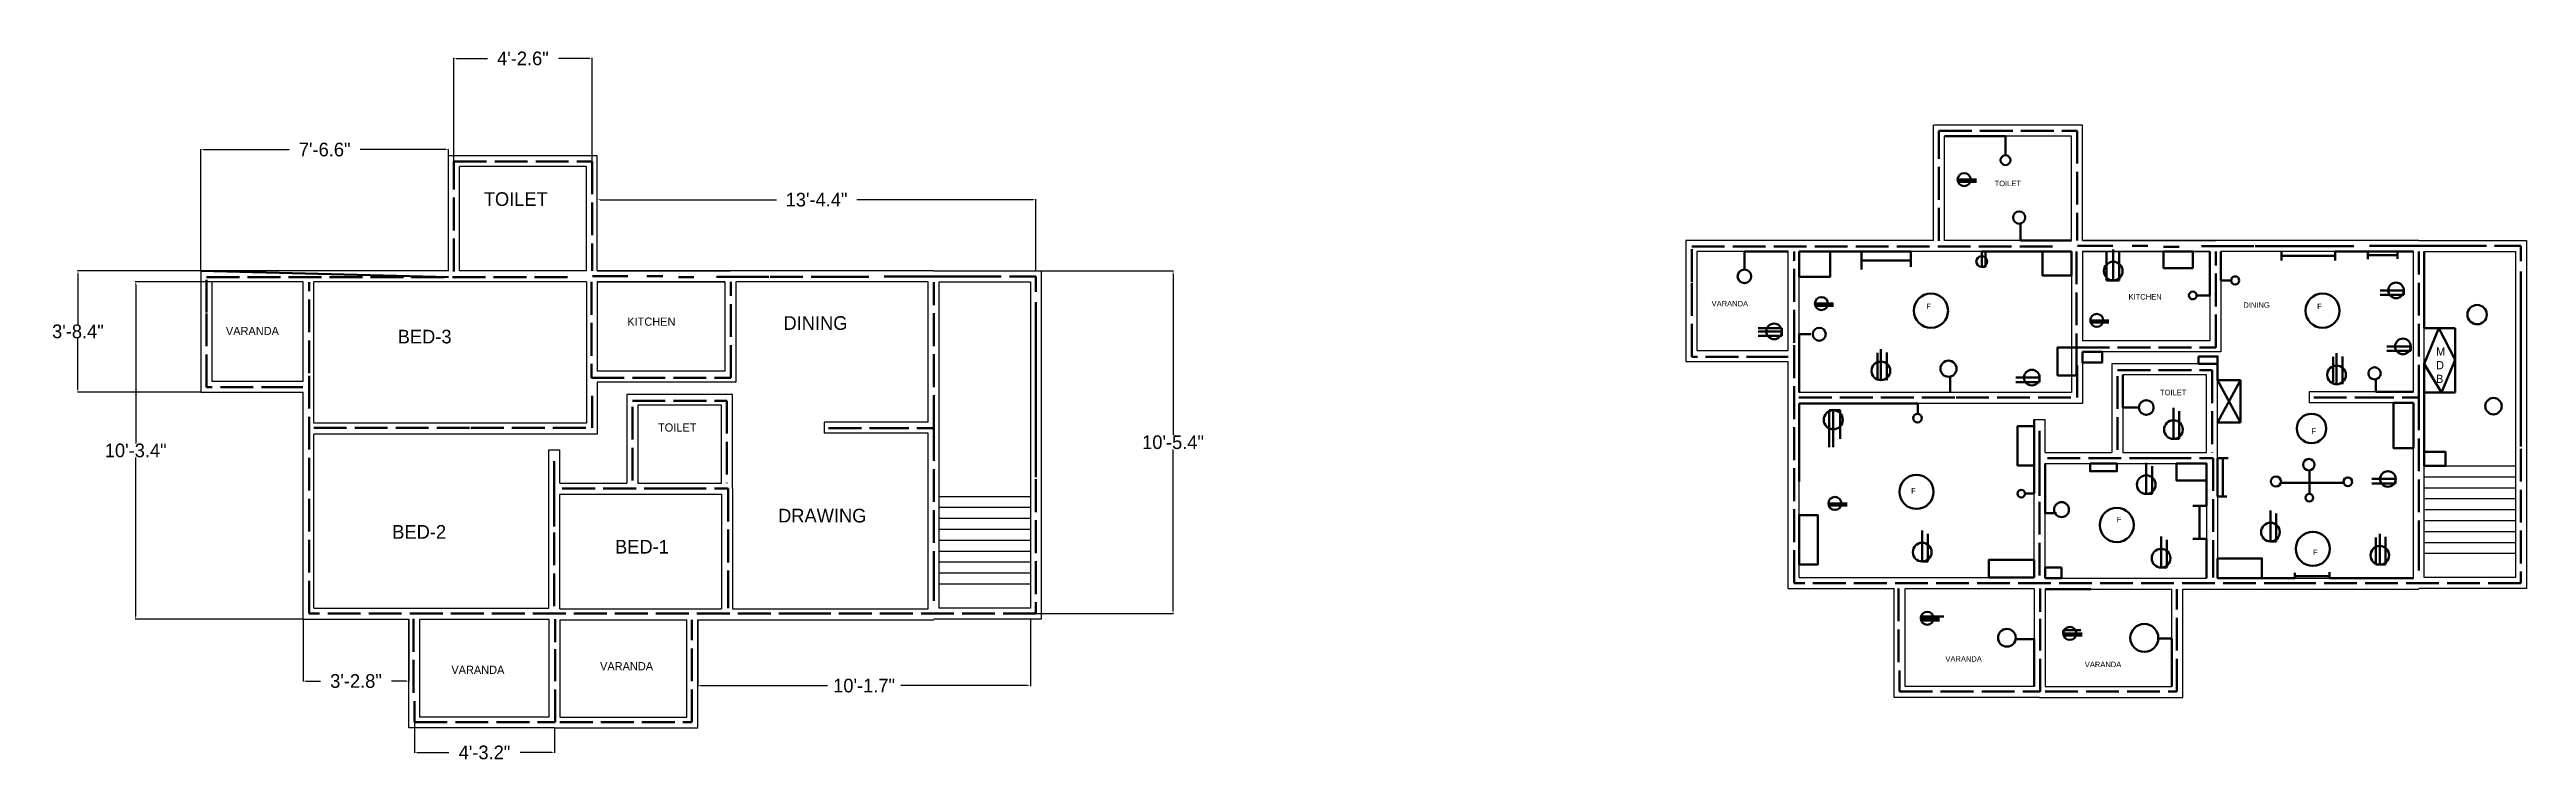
# Model space of a CAD drawing. Header units: inches. Extents: x -250 to 1391, y -69 to 191.
# Drawn here: x -250 to 656, y -69 to 191 of the extents above; entities that cross this region are included whole.
import ezdxf

# ---------------------------------------------------------------- set-up
doc = ezdxf.new("R2010")
doc.units = ezdxf.units.IN
doc.header["$MEASUREMENT"] = 0
doc.linetypes.add('ACAD_ISO02W100', pattern=[15, 12, -3])
doc.dimstyles.get("Standard").update_dxf_attribs({"dimtxt": 5, "dimasz": 1, "dimexe": 0.18, "dimexo": 0.0625, "dimgap": 0.09, "dimtad": 0, "dimtih": 1, "dimtoh": 1, "dimdec": 1, "dimzin": 0, "dimdsep": 46, "dimlunit": 3, "dimtxsty": 'Standard', "dimcen": 1, "dimadec": 0, "dimazin": 0, "dimtfac": 1, "dimtdec": 1, "dimtofl": 0, "dimtmove": 0, "dimatfit": 3, "dimfxl": 1, "dimtolj": 1, "dimtzin": 0, "dimarcsym": 0})

msp = doc.modelspace()

# ---------------------------------------------------------------- texts
at = {"attachment_point": 1}
for s, insert, char_height, width in [('TOILET', (-90.73, 138.84), 5, 28.9391), ('KITCHEN', (-38.25, 92.99), 3, 28.3223), ('DINING', (18.89, 93.49), 5, 46.2101), ('VARANDA', (-185.06, 89.58), 3, 33.337), ('BED-3', (-122.22, 88.52), 5, 45.2163), ('TOILET', (-27.01, 54.26), 3, 18.8273), ('DRAWING', (16.91, 23.02), 5, 44.7195), ('BED-2', (-124.21, 17.07), 5, 41.7382), ('BED-1', (-42.72, 11.64), 5, 39.7506), ('VARANDA', (-102.59, -34.4), 3, 33.337), ('VARANDA', (-48.2, -33.09), 3, 33.337)]:
    msp.add_mtext(s, dxfattribs=dict(at, insert=insert, char_height=char_height, width=width))
at = {"color": 7, "lineweight": 100, "attachment_point": 1}
for s, insert, char_height, width in [('TOILET', (461.87, 143.07), 2, 12), ('KITCHEN', (510.87, 101.57), 2, 18.5), ('VARANDA', (358.37, 99.07), 2, 22.8565), ('F', (436.87, 98.07), 2, 1.7209), ('DINING', (552.87, 98.57), 2, 19), ('F', (579.87, 98.07), 2, 5), ('M\\PD\\PB', (623.37, 82.07), 3, 2.5), ('TOILET', (522.37, 66.57), 2, 12), ('F', (431.37, 30.57), 2, 1.9602), ('VARANDA', (443.87, -30.93), 2, 22.8565), ('VARANDA', (494.87, -32.93), 2, 22.8565)]:
    msp.add_mtext(s, dxfattribs=dict(at, insert=insert, char_height=char_height, width=width))
at = {"color": 7, "lineweight": 100, "char_height": 2, "attachment_point": 1}
for insert in [(577.79, 52.41), (506.57, 20.07), (578.37, 8.07)]:
    msp.add_mtext('F', dxfattribs=dict(at, insert=insert))

# ---------------------------------------------------------------- blocks, each defined once
blk = doc.blocks.new('*D1')
at = {"color": 0, "lineweight": -2}
for p, q in [((-156.92, 106.03), (-218.23, 106.03)), ((-218.05, 105.03), (-218.05, 46.93)), ((-218.05, -16.35), (-218.05, 41.75)), ((-156.92, -17.35), (-218.23, -17.35))]:
    blk.add_line(p, q, dxfattribs=at)
at = {"color": 0, "lineweight": 100}
for points in [[(-218.22, 105.03), (-217.88, 105.03), (-218.05, 106.03)], [(-218.22, -16.35), (-217.88, -16.35), (-218.05, -17.35)]]:
    blk.add_solid(points, dxfattribs=at)
at = {"layer": 'Defpoints', "color": 0, "lineweight": 100}
for p in [(-156.85, 106.03), (-218.05, -17.35), (-156.85, -17.35)]:
    blk.add_point(p, dxfattribs=at)
at = {"color": 0, "lineweight": 100, "insert": (-218.05, 44.34), "char_height": 5, "attachment_point": 5}
blk.add_mtext('\\A1;10\'-3.4"', dxfattribs=at)
blk = doc.blocks.new('*D2')
at = {"color": 0, "lineweight": -2}
for p, q in [((-194.22, 110.1), (-194.22, 154.62)), ((-193.22, 154.44), (-161.94, 154.44)), ((-104.64, 154.44), (-135.92, 154.44)), ((-103.64, 110.1), (-103.64, 154.62))]:
    blk.add_line(p, q, dxfattribs=at)
at = {"color": 0, "lineweight": 100}
for points in [[(-193.22, 154.61), (-193.22, 154.28), (-194.22, 154.44)], [(-104.64, 154.61), (-104.64, 154.28), (-103.64, 154.44)]]:
    blk.add_solid(points, dxfattribs=at)
at = {"layer": 'Defpoints', "color": 0, "lineweight": 100}
for p in [(-103.64, 154.44), (-194.22, 110.03), (-103.64, 110.03)]:
    blk.add_point(p, dxfattribs=at)
at = {"color": 0, "lineweight": 100, "insert": (-148.93, 154.44), "char_height": 5, "attachment_point": 5}
blk.add_mtext('\\A1;7\'-6.6"', dxfattribs=at)
blk = doc.blocks.new('*D3')
at = {"color": 0, "lineweight": -2}
for p, q in [((113.27, 110.03), (161.56, 110.03)), ((161.38, 109.03), (161.38, 49.94)), ((161.38, -14.33), (161.38, 44.76)), ((111.25, -15.33), (161.56, -15.33))]:
    blk.add_line(p, q, dxfattribs=at)
at = {"color": 0, "lineweight": 100}
for points in [[(161.21, 109.03), (161.54, 109.03), (161.38, 110.03)], [(161.21, -14.33), (161.54, -14.33), (161.38, -15.33)]]:
    blk.add_solid(points, dxfattribs=at)
at = {"layer": 'Defpoints', "color": 0, "lineweight": 100}
for p in [(113.2, 110.03), (111.19, -15.33), (161.38, -15.33)]:
    blk.add_point(p, dxfattribs=at)
at = {"color": 0, "lineweight": 100, "insert": (161.38, 47.35), "char_height": 5, "attachment_point": 5}
blk.add_mtext('\\A1;10\'-5.4"', dxfattribs=at)
blk = doc.blocks.new('*D4')
at = {"color": 0, "lineweight": -2}
for p, q in [((-12.46, -17.62), (-12.46, -41.88)), ((109.2, -17.41), (109.2, -41.88)), ((-11.46, -41.7), (34.95, -41.7)), ((108.2, -41.7), (61.79, -41.7))]:
    blk.add_line(p, q, dxfattribs=at)
at = {"color": 0, "lineweight": 100}
for points in [[(-11.46, -41.53), (-11.46, -41.86), (-12.46, -41.7)], [(108.2, -41.53), (108.2, -41.86), (109.2, -41.7)]]:
    blk.add_solid(points, dxfattribs=at)
at = {"layer": 'Defpoints', "color": 0, "lineweight": 100}
for p in [(-12.46, -17.56), (109.2, -17.35), (-12.46, -41.7)]:
    blk.add_point(p, dxfattribs=at)
at = {"color": 0, "lineweight": 100, "insert": (48.37, -41.7), "char_height": 5, "attachment_point": 5}
blk.add_mtext('\\A1;10\'-1.7"', dxfattribs=at)
blk = doc.blocks.new('*D5')
at = {"color": 0, "lineweight": -2}
for p, q in [((-101.71, 150.21), (-101.71, 187.96)), ((-100.71, 187.78), (-89.43, 187.78)), ((-52.13, 187.78), (-63.41, 187.78)), ((-51.13, 150.21), (-51.13, 187.96))]:
    blk.add_line(p, q, dxfattribs=at)
at = {"color": 0, "lineweight": 100}
for points in [[(-100.71, 187.95), (-100.71, 187.61), (-101.71, 187.78)], [(-52.13, 187.95), (-52.13, 187.61), (-51.13, 187.78)]]:
    blk.add_solid(points, dxfattribs=at)
at = {"layer": 'Defpoints', "color": 0, "lineweight": 100}
for p in [(-51.13, 187.78), (-101.71, 150.14), (-51.13, 150.14)]:
    blk.add_point(p, dxfattribs=at)
at = {"color": 0, "lineweight": 100, "insert": (-76.42, 187.78), "char_height": 5, "attachment_point": 5}
blk.add_mtext('\\A1;4\'-2.6"', dxfattribs=at)
blk = doc.blocks.new('*D6')
at = {"color": 0, "lineweight": -2}
for p, q in [((-194.28, 110.1), (-239.37, 110.1)), ((-239.19, 109.1), (-239.19, 90.49)), ((-239.19, 66.71), (-239.19, 85.31)), ((-194.28, 65.71), (-239.37, 65.71))]:
    blk.add_line(p, q, dxfattribs=at)
at = {"color": 0, "lineweight": 100}
for points in [[(-239.36, 109.1), (-239.03, 109.1), (-239.19, 110.1)], [(-239.36, 66.71), (-239.03, 66.71), (-239.19, 65.71)]]:
    blk.add_solid(points, dxfattribs=at)
at = {"layer": 'Defpoints', "color": 0, "lineweight": 100}
for p in [(-194.22, 110.1), (-239.19, 65.71), (-194.22, 65.71)]:
    blk.add_point(p, dxfattribs=at)
at = {"color": 0, "lineweight": 100, "insert": (-239.19, 87.9), "char_height": 5, "attachment_point": 5}
blk.add_mtext('\\A1;3\'-8.4"', dxfattribs=at)
blk = doc.blocks.new('*D7')
at = {"color": 0, "lineweight": -2}
for p, q in [((-156.85, -17.41), (-156.85, -40.21)), ((-118.09, -17.41), (-118.09, -40.21)), ((-155.85, -40.03), (-150.48, -40.03)), ((-119.09, -40.03), (-124.47, -40.03))]:
    blk.add_line(p, q, dxfattribs=at)
at = {"color": 0, "lineweight": 100}
for points in [[(-155.85, -39.86), (-155.85, -40.2), (-156.85, -40.03)], [(-119.09, -39.86), (-119.09, -40.2), (-118.09, -40.03)]]:
    blk.add_solid(points, dxfattribs=at)
at = {"layer": 'Defpoints', "color": 0, "lineweight": 100}
for p in [(-156.85, -17.35), (-118.09, -17.35), (-118.09, -40.03)]:
    blk.add_point(p, dxfattribs=at)
at = {"color": 0, "lineweight": 100, "insert": (-137.47, -40.03), "char_height": 5, "attachment_point": 5}
blk.add_mtext('\\A1;3\'-2.8"', dxfattribs=at)
blk = doc.blocks.new('*D8')
at = {"color": 0, "lineweight": -2}
for p, q in [((-116.07, -55.13), (-116.07, -66.34)), ((-64.88, -57.24), (-64.88, -66.34)), ((-115.07, -66.16), (-103.48, -66.16)), ((-65.88, -66.16), (-77.47, -66.16))]:
    blk.add_line(p, q, dxfattribs=at)
at = {"color": 0, "lineweight": 100}
for points in [[(-115.07, -66), (-115.07, -66.33), (-116.07, -66.16)], [(-65.88, -66), (-65.88, -66.33), (-64.88, -66.16)]]:
    blk.add_solid(points, dxfattribs=at)
at = {"layer": 'Defpoints', "color": 0, "lineweight": 100}
for p in [(-116.07, -55.07), (-64.88, -57.18), (-64.88, -66.16)]:
    blk.add_point(p, dxfattribs=at)
at = {"color": 0, "lineweight": 100, "insert": (-90.47, -66.16), "char_height": 5, "attachment_point": 5}
blk.add_mtext('\\A1;4\'-3.2"', dxfattribs=at)
blk = doc.blocks.new('*D9')
at = {"color": 0, "lineweight": -2}
for p, q in [((-49.2, 110.1), (-49.2, 136.27)), ((-48.2, 136.09), (16.32, 136.09)), ((110.19, 136.09), (45.67, 136.09)), ((111.19, 110.1), (111.19, 136.27))]:
    blk.add_line(p, q, dxfattribs=at)
at = {"color": 0, "lineweight": 100}
for points in [[(-48.2, 136.25), (-48.2, 135.92), (-49.2, 136.09)], [(110.19, 136.25), (110.19, 135.92), (111.19, 136.09)]]:
    blk.add_solid(points, dxfattribs=at)
at = {"layer": 'Defpoints', "color": 0, "lineweight": 100}
for p in [(111.19, 136.09), (-49.2, 110.03), (111.19, 110.03)]:
    blk.add_point(p, dxfattribs=at)
at = {"color": 0, "lineweight": 100, "insert": (30.99, 136.09), "char_height": 5, "attachment_point": 5}
blk.add_mtext('\\A1;13\'-4.4"', dxfattribs=at)

# ---------------------------------------------------------------- dimensions: what is measured, and where the dimension line sits
at = {"color": 7, "lineweight": 100}
for base, p1, p2, picture, middle in [((-51.13, 187.78), (-101.71, 150.14), (-51.13, 150.14), '*D5', (-76.42, 187.78)), ((-103.64, 154.44), (-194.22, 110.03), (-103.64, 110.03), '*D2', (-148.93, 154.44)), ((111.19, 136.09), (-49.2, 110.03), (111.19, 110.03), '*D9', (30.99, 136.09)), ((-118.09, -40.03), (-156.85, -17.35), (-118.09, -17.35), '*D7', (-137.47, -40.03)), ((-12.46, -41.7), (109.2, -17.35), (-12.46, -17.56), '*D4', (48.37, -41.7)), ((-64.88, -66.16), (-116.07, -55.07), (-64.88, -57.18), '*D8', (-90.47, -66.16))]:
    dim = msp.add_linear_dim(base=base, p1=p1, p2=p2, dimstyle='Standard', dxfattribs=at)
    dim.commit()
    dim.dimension.update_dxf_attribs({"geometry": picture, "text_midpoint": middle})
for base, p1, p2, picture, middle in [((-239.19, 65.71), (-194.22, 110.1), (-194.22, 65.71), '*D6', (-239.19, 87.9)), ((161.38, -15.33), (113.2, 110.03), (111.19, -15.33), '*D3', (161.38, 47.35)), ((-218.05, -17.35), (-156.85, 106.03), (-156.85, -17.35), '*D1', (-218.05, 44.34))]:
    dim = msp.add_linear_dim(base=base, p1=p1, p2=p2, angle=90, dimstyle='Standard', dxfattribs=at)
    dim.commit()
    dim.dimension.update_dxf_attribs({"geometry": picture, "text_midpoint": middle})

# ---------------------------------------------------------------- linework, layer by layer
for p, q in [((439.57, 121.21), (439.57, 163.4)), ((494.01, 163.4), (439.57, 163.4)), ((494.01, 121.21), (494.01, 163.4)), ((443.57, 121.21), (443.57, 159.4)), ((490.01, 159.4), (443.57, 159.4)), ((490.01, 159.4), (443.57, 159.4)), ((490.01, 121.21), (490.01, 159.4)), ((-103.64, 110.03), (-103.64, 152.22)), ((-49.2, 152.22), (-103.64, 152.22)), ((-99.64, 110.03), (-99.64, 148.22)), ((-53.2, 148.22), (-99.64, 148.22)), ((-53.2, 148.22), (-99.64, 148.22)), ((-53.2, 110.03), (-53.2, 148.22)), ((-49.2, 110.03), (-49.2, 152.22)), ((388.36, 121.21), (349, 121.21)), ((349, 121.21), (349, 76.89)), ((439.57, 121.21), (388.36, 121.21)), ((490.01, 121.21), (443.57, 121.21)), ((617.06, 121.21), (494.01, 121.21)), ((494.01, 121.21), (542.63, 121.21)), ((617.06, 121.21), (656.42, 121.21)), ((656.42, 121.21), (656.42, -6.17)), ((-154.85, 110.03), (-194.22, 110.03)), ((-194.22, 110.03), (-194.22, 65.71)), ((-103.64, 110.03), (-154.85, 110.03)), ((-53.2, 110.03), (-99.64, 110.03)), ((-49.2, 110.03), (-0.58, 110.03)), ((73.85, 110.03), (-49.2, 110.03)), ((73.85, 110.03), (113.2, 110.03)), ((113.2, 110.03), (113.2, -17.35)), ((386.36, 117.21), (353, 117.21)), ((353, 117.21), (353, 80.89)), ((386.36, 80.89), (386.36, 117.21)), ((490.01, 117.21), (390.36, 117.21)), ((490.01, 117.21), (390.36, 117.21)), ((490.01, 117.21), (390.36, 117.21)), ((490.01, 117.21), (390.36, 117.21)), ((490.01, 117.21), (390.36, 117.21)), ((490.01, 117.21), (390.36, 117.21)), ((490.01, 117.21), (390.36, 117.21)), ((390.36, 65.54), (390.36, 117.21)), ((490.01, 117.21), (490.01, 65.54)), ((540.63, 117.21), (494.01, 117.21)), ((494.01, 117.21), (494.01, 84.5)), ((494.01, 117.21), (540.63, 117.21)), ((540.63, 117.21), (540.63, 84.5)), ((615.06, 117.21), (544.63, 117.21)), ((544.63, 117.21), (544.63, 80.5)), ((615.06, 65.84), (615.06, 117.21)), ((619.06, 38.73), (619.06, 117.21)), ((619.06, 117.21), (652.42, 117.21)), ((652.42, 117.21), (652.42, -2.17)), ((-156.85, 106.03), (-190.22, 106.03)), ((-190.22, 106.03), (-190.22, 69.71)), ((-156.85, 69.71), (-156.85, 106.03)), ((-53.2, 106.03), (-152.85, 106.03)), ((-53.2, 106.03), (-152.85, 106.03)), ((-53.2, 106.03), (-152.85, 106.03)), ((-53.2, 106.03), (-152.85, 106.03)), ((-53.2, 106.03), (-152.85, 106.03)), ((-53.2, 106.03), (-152.85, 106.03)), ((-53.2, 106.03), (-152.85, 106.03)), ((-53.2, 106.03), (-152.85, 106.03)), ((-152.85, 54.36), (-152.85, 106.03)), ((-53.2, 106.03), (-53.2, 54.36)), ((-49.2, 106.03), (-49.2, 73.32)), ((-49.2, 106.03), (-2.58, 106.03)), ((-2.58, 106.03), (-49.2, 106.03)), ((-2.58, 106.03), (-2.58, 73.32)), ((1.42, 106.03), (1.42, 69.32)), ((71.85, 106.03), (1.42, 106.03)), ((71.85, 54.66), (71.85, 106.03)), ((75.85, 27.55), (75.85, 106.03)), ((75.85, 106.03), (109.2, 106.03)), ((109.2, 106.03), (109.2, -13.35)), ((540.63, 84.5), (494.01, 84.5)), ((-2.58, 73.32), (-49.2, 73.32)), ((349, 76.89), (386.36, 76.89)), ((353, 80.89), (386.36, 80.89)), ((386.36, -6.17), (386.36, 76.89)), ((494.01, 80.5), (494.01, 61.54)), ((544.63, 80.5), (494.01, 80.5)), ((543.43, 76.07), (504.78, 76.07)), ((504.78, 76.07), (504.78, 43.57)), ((543.43, 41.57), (543.43, 76.07)), ((-194.22, 65.71), (-156.85, 65.71)), ((-190.22, 69.71), (-156.85, 69.71)), ((-156.85, -17.35), (-156.85, 65.71)), ((1.42, 69.32), (-49.2, 69.32)), ((-49.2, 69.32), (-49.2, 50.36)), ((-38.44, 64.89), (-38.44, 32.39)), ((0.21, 64.89), (-38.44, 64.89)), ((0.21, 30.39), (0.21, 64.89)), ((490.01, 65.54), (390.36, 65.54)), ((539.43, 72.07), (508.78, 72.07)), ((539.43, 72.07), (508.78, 72.07)), ((508.78, 72.07), (508.78, 43.57)), ((539.43, 43.57), (539.43, 72.07)), ((615.06, 65.84), (576.98, 65.84)), ((576.98, 65.84), (576.98, 61.84)), ((-53.2, 54.36), (-152.85, 54.36)), ((-34.44, 60.89), (-34.44, 32.39)), ((-3.79, 60.89), (-34.44, 60.89)), ((-3.79, 60.89), (-34.44, 60.89)), ((-3.79, 32.39), (-3.79, 60.89)), ((71.85, 54.66), (33.77, 54.66)), ((33.77, 54.66), (33.77, 50.66)), ((390.36, -2.17), (390.36, 61.54)), ((494.01, 61.54), (390.36, 61.54)), ((476.33, -2.17), (476.33, 55.72)), ((476.33, -2.17), (476.33, 55.72)), ((476.33, -2.17), (476.33, 55.72)), ((476.33, 55.72), (480.33, 55.72)), ((480.33, 43.57), (480.33, 55.72)), ((615.06, 61.84), (576.98, 61.84)), ((615.06, 61.84), (576.98, 61.84)), ((615.06, 61.84), (576.98, 61.84)), ((615.06, 61.84), (576.98, 61.84)), ((615.06, 38.73), (615.06, 61.84)), ((-152.85, -13.35), (-152.85, 50.36)), ((-49.2, 50.36), (-152.85, 50.36)), ((71.85, 50.66), (33.77, 50.66)), ((71.85, 50.66), (33.77, 50.66)), ((71.85, 50.66), (33.77, 50.66)), ((71.85, 50.66), (33.77, 50.66)), ((71.85, 27.55), (71.85, 50.66)), ((-66.88, -13.35), (-66.88, 44.54)), ((-66.88, -13.35), (-66.88, 44.54)), ((-66.88, -13.35), (-66.88, 44.54)), ((-66.88, 44.54), (-62.88, 44.54)), ((-62.88, 32.39), (-62.88, 44.54)), ((480.33, 43.57), (504.78, 43.57)), ((480.33, -2.38), (480.33, 39.57)), ((480.33, 39.57), (539.43, 39.57)), ((508.78, 43.57), (539.43, 43.57)), ((539.43, 39.57), (539.43, -2.38)), ((543.43, 41.57), (543.43, -2.38)), ((615.06, -2.38), (615.06, 38.73)), ((619.06, -2.17), (619.06, 38.73)), ((619.06, 38.73), (652.42, 38.73)), ((-62.88, 32.39), (-38.44, 32.39)), ((-62.88, -13.56), (-62.88, 28.39)), ((-62.88, 28.39), (-3.79, 28.39)), ((-34.44, 32.39), (-3.79, 32.39)), ((-3.79, 28.39), (-3.79, -13.56)), ((0.21, 30.39), (0.21, -13.56)), ((71.85, -13.56), (71.85, 27.55)), ((75.85, 27.55), (109.2, 27.55)), ((75.85, -13.35), (75.85, 27.55)), ((619.06, 34.73), (652.42, 34.73)), ((619.06, 30.73), (652.42, 30.73)), ((75.85, 23.55), (109.2, 23.55)), ((75.85, 19.55), (109.2, 19.55)), ((619.06, 26.73), (652.42, 26.73)), ((619.06, 22.73), (652.42, 22.73)), ((619.06, 18.73), (652.42, 18.73)), ((619.06, 18.73), (652.42, 18.73)), ((619.06, 18.73), (652.42, 18.73)), ((75.85, 15.55), (109.2, 15.55)), ((75.85, 11.55), (109.2, 11.55)), ((619.06, 14.73), (652.42, 14.73)), ((619.06, 10.73), (652.42, 10.73)), ((75.85, 7.55), (109.2, 7.55)), ((75.85, 7.55), (109.2, 7.55)), ((75.85, 7.55), (109.2, 7.55)), ((75.85, 3.55), (109.2, 3.55)), ((619.06, 6.73), (652.42, 6.73)), ((75.85, -0.45), (109.2, -0.45)), ((75.85, -4.45), (109.2, -4.45)), ((386.36, -6.17), (425.12, -6.17)), ((390.36, -2.17), (476.33, -2.17)), ((425.12, -46), (425.12, -6.17)), ((429.12, -6.17), (476.33, -6.17)), ((429.12, -42), (429.12, -6.17)), ((476.33, -6.17), (476.33, -42)), ((480.33, -2.38), (524.14, -2.38)), ((480.33, -6.38), (524.14, -6.38)), ((480.33, -6.38), (480.33, -42)), ((524.14, -2.38), (539.43, -2.38)), ((524.14, -6.38), (526.75, -6.38)), ((526.75, -42), (526.75, -6.38)), ((526.75, -42), (526.75, -6.38)), ((526.75, -42), (526.75, -6.38)), ((530.75, -6.38), (617.06, -6.38)), ((530.75, -46), (530.75, -6.38)), ((543.43, -2.38), (615.06, -2.38)), ((656.42, -6.17), (617.06, -6.17)), ((652.42, -2.17), (619.06, -2.17)), ((-156.85, -17.35), (-118.09, -17.35)), ((-152.85, -13.35), (-66.88, -13.35)), ((-118.09, -57.18), (-118.09, -17.35)), ((-114.09, -53.18), (-114.09, -17.35)), ((-114.09, -17.35), (-66.88, -17.35)), ((-66.88, -17.35), (-66.88, -53.18)), ((-62.88, -13.56), (-19.08, -13.56)), ((-62.88, -17.56), (-19.08, -17.56)), ((-62.88, -17.56), (-62.88, -53.18)), ((-19.08, -13.56), (-3.79, -13.56)), ((-19.08, -17.56), (-16.46, -17.56)), ((-16.46, -53.18), (-16.46, -17.56)), ((-16.46, -53.18), (-16.46, -17.56)), ((-16.46, -53.18), (-16.46, -17.56)), ((-12.46, -57.18), (-12.46, -17.56)), ((-12.46, -17.56), (73.85, -17.56)), ((0.21, -13.56), (71.85, -13.56)), ((113.2, -17.35), (73.85, -17.35)), ((109.2, -13.35), (75.85, -13.35)), ((476.33, -42), (429.12, -42)), ((480.33, -42), (526.75, -42)), ((-66.88, -53.18), (-114.09, -53.18)), ((-62.88, -53.18), (-16.46, -53.18)), ((478.33, -46), (425.12, -46)), ((478.33, -46), (530.75, -46)), ((-64.88, -57.18), (-118.09, -57.18)), ((-64.88, -57.18), (-12.46, -57.18))]:
    msp.add_line(p, q)
at = {"color": 4, "linetype": 'ACAD_ISO02W100', "lineweight": 100}
for p, q in [((441.5, 121.08), (441.5, 161.32)), ((441.5, 161.32), (492.08, 161.32)), ((492.08, 161.32), (492.08, 121.21)), ((-101.71, 109.9), (-101.71, 150.14)), ((-101.71, 150.14), (-51.13, 150.14)), ((-51.13, 150.14), (-51.13, 110.03)), ((351.09, 106.03), (351.09, 118.99)), ((351.09, 118.99), (483.95, 118.99)), ((492.2, 119.26), (497.41, 119.26)), ((497.41, 119.26), (505.16, 119.26)), ((512.18, 119.26), (517.91, 119.26)), ((523.68, 118.89), (529.37, 118.89)), ((537.59, 119.09), (544.7, 119.09)), ((544.7, 119.09), (557.18, 119.09)), ((557.18, 119.09), (574.34, 119.09)), ((574.34, 119.09), (584.59, 119.09)), ((584.59, 119.09), (593.32, 119.09)), ((598.98, 119.23), (610.09, 119.23)), ((610.09, 119.23), (618.26, 119.23)), ((618.26, 119.23), (629.76, 119.23)), ((629.76, 119.23), (645.08, 119.23)), ((645.08, 119.23), (654.4, 119.23)), ((654.4, 119.23), (654.4, 113.62)), ((388.57, 83.77), (388.57, 117.16)), ((491.87, 117.19), (491.87, 82.07)), ((542.79, 82.07), (542.79, 117.19)), ((617.06, 63.73), (617.06, 117.12)), ((654.4, 109.79), (654.4, 101.37)), ((-192.13, 94.85), (-192.13, 107.81)), ((-192.13, 107.81), (-59.26, 107.81)), ((-154.65, 72.59), (-154.65, 105.98)), ((-51.35, 106.01), (-51.35, 70.9)), ((-51.02, 108.08), (-45.8, 108.08)), ((-45.8, 108.08), (-38.06, 108.08)), ((-31.04, 108.08), (-25.3, 108.08)), ((-19.53, 107.71), (-13.85, 107.71)), ((-5.63, 107.91), (1.48, 107.91)), ((-0.42, 70.9), (-0.42, 106.01)), ((1.48, 107.91), (13.97, 107.91)), ((13.97, 107.91), (31.12, 107.91)), ((31.12, 107.91), (41.37, 107.91)), ((41.37, 107.91), (50.1, 107.91)), ((55.76, 108.05), (66.87, 108.05)), ((66.87, 108.05), (75.05, 108.05)), ((73.84, 52.55), (73.84, 105.94)), ((75.05, 108.05), (86.54, 108.05)), ((86.54, 108.05), (101.87, 108.05)), ((101.87, 108.05), (111.19, 108.05)), ((111.19, 108.05), (111.19, 102.44)), ((351.09, 78.65), (351.09, 106.03)), ((654.4, 101.37), (654.4, 90.02)), ((-192.13, 67.47), (-192.13, 94.85)), ((111.19, 98.61), (111.19, 90.19)), ((111.19, 90.19), (111.19, 78.84)), ((388.57, -4.15), (388.57, 83.77)), ((491.87, 82.07), (542.79, 82.07)), ((654.4, 90.02), (654.4, 78.28)), ((-154.65, -15.33), (-154.65, 72.59)), ((111.19, 78.84), (111.19, 67.1)), ((383.18, 78.65), (351.09, 78.65)), ((386.32, 78.65), (383.18, 78.65)), ((492.1, 63.78), (492.1, 75.47)), ((506.88, 44.55), (506.88, 73.69)), ((506.88, 73.69), (541.41, 73.69)), ((541.41, 73.69), (541.41, 43.59)), ((654.4, 78.28), (654.4, 68.82)), ((-160.03, 67.47), (-192.13, 67.47)), ((-156.9, 67.47), (-160.03, 67.47)), ((-51.35, 70.9), (-0.42, 70.9)), ((-51.12, 52.6), (-51.12, 64.29)), ((111.19, 67.1), (111.19, 57.64)), ((390.31, 63.78), (447.79, 63.78)), ((447.79, 63.78), (492.1, 63.78)), ((578.61, 63.73), (595.94, 63.73)), ((595.94, 63.73), (617.06, 63.73)), ((617.06, 63.73), (617.06, 12.48)), ((654.4, 68.82), (654.4, 57.82)), ((-36.33, 33.37), (-36.33, 62.51)), ((-36.33, 62.51), (-1.81, 62.51)), ((-1.81, 62.51), (-1.81, 32.41)), ((111.19, 57.64), (111.19, 46.64)), ((654.4, 57.82), (654.4, 45.01)), ((-152.91, 52.6), (-95.43, 52.6)), ((-95.43, 52.6), (-51.12, 52.6)), ((35.4, 52.55), (52.72, 52.55)), ((52.72, 52.55), (73.84, 52.55)), ((73.84, 52.55), (73.84, 1.31)), ((111.19, 46.64), (111.19, 33.83)), ((478.28, 39.57), (478.28, 53.21)), ((-64.94, 28.39), (-64.94, 42.03)), ((478.28, 27.75), (478.28, 39.57)), ((481.18, 41.58), (521.83, 41.58)), ((521.83, 41.58), (541.81, 41.58)), ((541.81, 41.58), (541.81, 4.69)), ((654.4, 45.01), (654.4, -4.15)), ((-64.94, 16.57), (-64.94, 28.39)), ((-62.04, 30.4), (-21.38, 30.4)), ((-21.38, 30.4), (-1.4, 30.4)), ((-1.4, 30.4), (-1.4, -6.49)), ((111.19, 33.83), (111.19, -15.33)), ((478.28, -1.43), (478.28, 27.75)), ((-64.94, -12.61), (-64.94, 16.57)), ((617.06, 12.48), (617.06, -2.21)), ((73.84, 1.31), (73.84, -13.39)), ((541.81, 4.69), (541.81, -2.14)), ((-1.4, -6.49), (-1.4, -13.32)), ((572.45, -4.15), (388.57, -4.15)), ((426.78, -6.11), (426.78, -33.54)), ((478.59, -14.66), (478.59, -6.17)), ((528.58, -43.89), (528.58, -6.38)), ((654.4, -4.15), (572.45, -4.15)), ((29.23, -15.33), (-154.65, -15.33)), ((-116.44, -17.29), (-116.44, -44.72)), ((-64.63, -25.84), (-64.63, -17.35)), ((-14.63, -55.07), (-14.63, -17.56)), ((111.19, -15.33), (29.23, -15.33)), ((478.59, -43.89), (478.59, -17.23)), ((-64.63, -55.07), (-64.63, -28.4)), ((427.15, -36.16), (427.15, -43.89)), ((427.15, -43.89), (478.59, -43.89)), ((480.33, -43.89), (528.58, -43.89)), ((-116.07, -47.34), (-116.07, -55.07)), ((-116.07, -55.07), (-64.63, -55.07)), ((-62.88, -55.07), (-14.63, -55.07))]:
    msp.add_line(p, q, dxfattribs=at)
at = {"color": 7, "lineweight": 100}
for p, q in [((443.57, 159.4), (465.87, 159.4)), ((465.87, 159.4), (465.87, 152.07)), ((450.75, 143.45), (448.37, 143.45)), ((448.37, 143.45), (455.2, 143.45)), ((448.37, 142.66), (455.2, 142.66)), ((471.37, 121.21), (471.37, 127.57)), ((490.01, 121.21), (471.37, 121.21)), ((505.29, 106.57), (505.29, 117.9)), ((505.29, 117.9), (505.29, 117.9)), ((-194.22, 110.03), (-103.64, 107.81)), ((386.36, 117.21), (370.37, 117.21)), ((370.37, 117.21), (370.37, 110.57)), ((390.36, 117.21), (413.24, 117.21)), ((390.36, 117.21), (431.25, 117.21)), ((413.24, 113.85), (413.13, 113.85)), ((413.13, 113.85), (431.25, 113.85)), ((413.24, 117.21), (413.24, 110.54)), ((431.25, 117.21), (431.25, 111.53)), ((490.01, 117.21), (457.16, 117.21)), ((457.16, 117.21), (457.16, 113.5)), ((457.16, 117.21), (459.13, 117.21)), ((457.16, 113.5), (457.16, 111.39)), ((457.16, 111.39), (457.16, 111.52)), ((457.16, 111.52), (457.16, 111.52)), ((457.16, 111.52), (457.16, 111.52)), ((457.16, 111.52), (457.16, 111.52)), ((457.16, 111.52), (457.16, 111.52)), ((457.16, 111.52), (458.61, 111.52)), ((458.61, 112.15), (458.61, 117.21)), ((458.61, 111.52), (458.61, 112.15)), ((502.87, 106.57), (502.87, 117.21)), ((505.29, 109.99), (505.29, 106.57)), ((507.41, 107.31), (507.41, 116.74)), ((540.63, 117.21), (540.63, 101.07)), ((544.63, 117.21), (544.63, 106.57)), ((566.86, 117.21), (566.86, 117.21)), ((566.86, 117.21), (566.86, 113.88)), ((566.86, 117.21), (566.86, 115.63)), ((566.86, 115.63), (566.86, 115.63)), ((566.86, 115.63), (586.43, 115.63)), ((615.06, 117.21), (586.43, 117.21)), ((586.43, 117.21), (586.43, 113.81)), ((586.43, 117.21), (598.4, 117.21)), ((598.4, 117.21), (598.4, 114.41)), ((598.4, 114.41), (598.4, 115.8)), ((598.4, 115.8), (598.4, 115.8)), ((598.4, 115.8), (609.29, 115.8)), ((615.06, 117.21), (609.29, 117.21)), ((609.29, 117.21), (609.29, 114.49)), ((619.06, 117.21), (619.06, 89.07)), ((505.29, 106.57), (502.87, 106.57)), ((502.87, 106.57), (502.87, 106.57)), ((505.29, 106.57), (505.29, 106.57)), ((505.29, 106.57), (505.29, 106.57)), ((505.29, 106.57), (507.41, 106.57)), ((507.41, 106.57), (507.41, 107.31)), ((507.41, 106.57), (507.41, 106.57)), ((507.41, 106.57), (507.41, 106.57)), ((540.63, 101.07), (535.87, 101.07)), ((544.63, 106.57), (544.63, 106.57)), ((544.63, 106.57), (548.37, 106.57)), ((611.57, 102.92), (602.87, 102.92)), ((611.57, 101.25), (602.87, 101.25)), ((608.73, 102.92), (611.57, 102.92)), ((611.57, 102.92), (611.57, 102.92)), ((611.57, 102.92), (611.57, 102.92)), ((611.57, 102.92), (611.57, 102.92)), ((611.57, 102.92), (611.57, 102.92)), ((611.57, 102.92), (611.57, 102.92)), ((611.57, 102.92), (611.57, 102.92)), ((611.57, 102.92), (611.57, 102.92)), ((611.57, 102.92), (611.57, 102.92)), ((611.57, 102.92), (611.57, 102.92)), ((611.57, 102.92), (611.57, 101.25)), ((611.57, 101.25), (611.57, 101.25)), ((398.55, 98.1), (396.17, 98.1)), ((396.17, 98.1), (403, 98.1)), ((396.17, 97.31), (403, 97.31)), ((499.25, 91.95), (496.87, 91.95)), ((496.87, 91.95), (503.7, 91.95)), ((496.87, 91.16), (503.7, 91.16)), ((384.07, 89.07), (375.37, 89.07)), ((384.07, 87.92), (375.37, 87.92)), ((384.07, 86.25), (375.37, 86.25)), ((381.23, 87.92), (384.07, 87.92)), ((384.07, 87.92), (384.07, 89.07)), ((384.07, 89.07), (384.07, 89.07)), ((384.07, 87.92), (384.07, 87.92)), ((384.07, 87.92), (384.07, 87.92)), ((384.07, 87.92), (384.07, 87.92)), ((384.07, 87.92), (384.07, 87.92)), ((384.07, 87.92), (384.07, 87.92)), ((384.07, 87.92), (384.07, 87.92)), ((384.07, 87.92), (384.07, 87.92)), ((384.07, 87.92), (384.07, 87.92)), ((384.07, 87.92), (384.07, 87.92)), ((384.07, 87.92), (384.07, 86.25)), ((384.07, 86.25), (384.07, 86.25)), ((390.36, 65.54), (390.36, 86.89)), ((390.36, 86.89), (394.64, 86.89)), ((614.07, 82.42), (605.37, 82.42)), ((611.23, 82.42), (614.07, 82.42)), ((614.07, 82.42), (614.07, 82.42)), ((614.07, 82.42), (614.07, 82.42)), ((614.07, 82.42), (614.07, 82.42)), ((614.07, 82.42), (614.07, 82.42)), ((614.07, 82.42), (614.07, 82.42)), ((614.07, 82.42), (614.07, 82.42)), ((614.07, 82.42), (614.07, 82.42)), ((614.07, 82.42), (614.07, 82.42)), ((614.07, 82.42), (614.07, 82.42)), ((614.07, 82.42), (614.07, 80.75)), ((619.06, 89.07), (630.37, 89.07)), ((619.06, 89.07), (624.37, 89.07)), ((619.06, 76.07), (624.37, 89.07)), ((630.37, 77.57), (624.37, 89.07)), ((630.37, 89.07), (630.37, 65.57)), ((630.37, 89.07), (630.37, 77.57)), ((419.01, 70.32), (419.01, 80.03)), ((420.29, 70.07), (420.29, 81.4)), ((420.29, 81.4), (420.29, 81.4)), ((420.29, 73.49), (420.29, 70.07)), ((420.29, 70.07), (420.29, 73.49)), ((420.29, 73.49), (420.29, 73.49)), ((420.29, 73.49), (420.29, 73.49)), ((420.29, 73.49), (420.29, 73.49)), ((420.29, 73.49), (420.29, 73.49)), ((420.29, 73.49), (420.29, 73.49)), ((420.29, 73.49), (420.29, 73.49)), ((420.29, 73.49), (420.29, 70.07)), ((420.29, 73.49), (420.29, 73.49)), ((420.29, 73.49), (420.29, 73.49)), ((420.29, 73.49), (420.29, 73.49)), ((420.29, 73.49), (420.29, 73.49)), ((422.41, 70.81), (422.41, 80.24)), ((543.43, 76.07), (543.43, 70.07)), ((585.69, 68.85), (585.69, 78.57)), ((586.96, 68.61), (586.96, 79.94)), ((586.96, 79.94), (586.96, 79.94)), ((589.09, 69.35), (589.09, 78.78)), ((614.07, 80.75), (605.37, 80.75)), ((614.07, 80.75), (614.07, 80.75)), ((619.06, 38.73), (619.06, 76.07)), ((619.06, 76.07), (619.06, 76.07)), ((619.06, 76.07), (619.06, 76.07)), ((625.37, 65.57), (619.06, 76.07)), ((625.37, 65.57), (630.37, 77.57)), ((630.37, 77.57), (630.37, 65.57)), ((419.01, 70.32), (419.01, 70.32)), ((420.29, 70.07), (420.29, 70.07)), ((420.29, 70.07), (420.29, 70.07)), ((420.29, 70.07), (420.29, 70.07)), ((420.29, 70.07), (420.29, 70.07)), ((420.29, 70.07), (420.29, 70.07)), ((420.29, 70.07), (420.29, 70.07)), ((420.29, 70.07), (420.29, 70.07)), ((420.29, 70.07), (420.29, 70.07)), ((420.29, 70.07), (420.29, 70.07)), ((420.29, 70.07), (420.29, 70.07)), ((420.29, 70.07), (420.29, 70.07)), ((420.29, 70.07), (420.29, 70.07)), ((420.29, 70.07), (420.29, 70.07)), ((422.41, 70.07), (422.41, 70.81)), ((422.41, 70.07), (422.41, 70.07)), ((422.41, 70.07), (422.41, 70.07)), ((445.65, 71.63), (445.65, 65.54)), ((478.35, 71.02), (469.64, 71.02)), ((478.35, 69.35), (469.64, 69.35)), ((475.5, 71.02), (478.35, 71.02)), ((478.35, 71.02), (478.35, 71.02)), ((478.35, 71.02), (478.35, 71.02)), ((478.35, 71.02), (478.35, 71.02)), ((478.35, 71.02), (478.35, 71.02)), ((478.35, 71.02), (478.35, 71.02)), ((478.35, 71.02), (478.35, 71.02)), ((478.35, 71.02), (478.35, 71.02)), ((478.35, 71.02), (478.35, 71.02)), ((478.35, 71.02), (478.35, 71.02)), ((478.35, 71.02), (478.35, 69.35)), ((478.35, 69.35), (478.35, 69.35)), ((508.78, 72.07), (508.78, 60.07)), ((543.43, 70.07), (543.43, 70.07)), ((543.43, 70.07), (543.43, 70.07)), ((543.43, 70.07), (543.43, 70.07)), ((543.43, 70.07), (551.87, 70.07)), ((551.87, 70.07), (543.43, 54.57)), ((543.43, 70.07), (551.87, 54.57)), ((551.87, 70.07), (551.87, 54.57)), ((585.69, 68.85), (585.69, 68.85)), ((586.96, 72.02), (586.96, 68.61)), ((586.96, 68.61), (586.96, 72.02)), ((586.96, 72.02), (586.96, 72.02)), ((586.96, 72.02), (586.96, 72.02)), ((586.96, 72.02), (586.96, 72.02)), ((586.96, 72.02), (586.96, 72.02)), ((586.96, 72.02), (586.96, 72.02)), ((586.96, 72.02), (586.96, 72.02)), ((586.96, 72.02), (586.96, 68.61)), ((586.96, 72.02), (586.96, 72.02)), ((586.96, 72.02), (586.96, 72.02)), ((586.96, 72.02), (586.96, 72.02)), ((586.96, 72.02), (586.96, 72.02)), ((586.96, 68.61), (586.96, 68.61)), ((586.96, 68.61), (586.96, 68.61)), ((586.96, 68.61), (586.96, 68.61)), ((586.96, 68.61), (586.96, 68.61)), ((586.96, 68.61), (586.96, 68.61)), ((586.96, 68.61), (586.96, 68.61)), ((586.96, 68.61), (586.96, 68.61)), ((586.96, 68.61), (586.96, 68.61)), ((586.96, 68.61), (586.96, 68.61)), ((586.96, 68.61), (586.96, 68.61)), ((586.96, 68.61), (586.96, 68.61)), ((586.96, 68.61), (586.96, 68.61)), ((586.96, 68.61), (586.96, 68.61)), ((589.09, 68.61), (589.09, 69.35)), ((589.09, 68.61), (589.09, 68.61)), ((589.09, 68.61), (589.09, 68.61)), ((601.37, 65.84), (601.37, 70.57)), ((615.06, 65.84), (601.37, 65.84)), ((630.37, 65.57), (619.06, 65.57)), ((630.37, 65.57), (625.37, 65.57)), ((625.37, 65.57), (625.37, 65.57)), ((390.36, 61.54), (433.78, 61.54)), ((390.36, 61.54), (390.36, 33)), ((402.87, 59.07), (401.37, 59.07)), ((401.37, 59.07), (401.37, 59.07)), ((401.37, 59.07), (401.37, 45.57)), ((402.87, 59.07), (402.87, 59.07)), ((402.87, 59.07), (402.87, 45.57)), ((402.87, 59.07), (402.87, 59.07)), ((402.87, 59.07), (402.87, 55.57)), ((402.87, 55.57), (402.87, 59.07)), ((402.87, 59.07), (405.37, 59.07)), ((402.87, 55.57), (402.87, 55.57)), ((405.37, 59.07), (405.37, 59.07)), ((405.37, 59.07), (405.37, 48.57)), ((433.78, 61.54), (433.78, 57.91)), ((476.33, 55.72), (476.33, 28.6)), ((508.78, 60.07), (514.87, 60.07)), ((527.29, 48.57), (527.29, 59.9)), ((527.29, 59.9), (527.29, 59.9)), ((529.41, 49.31), (529.41, 58.74)), ((551.87, 54.57), (543.43, 54.57)), ((527.29, 51.99), (527.29, 48.57)), ((527.29, 48.57), (527.29, 48.57)), ((527.29, 48.57), (527.29, 48.57)), ((527.29, 48.57), (529.41, 48.57)), ((529.41, 48.57), (529.41, 49.31)), ((529.41, 48.57), (529.41, 48.57)), ((529.41, 48.57), (529.41, 48.57)), ((480.33, 39.57), (480.33, 21.43)), ((517.35, 28.45), (517.35, 39.78)), ((517.35, 39.78), (517.35, 39.78)), ((519.47, 29.19), (519.47, 38.62)), ((539.43, 39.57), (539.43, 24.07)), ((543.43, 41.57), (543.43, 27.57)), ((543.43, 41.57), (543.43, 41.57)), ((543.43, 41.57), (543.43, 41.57)), ((543.43, 41.57), (547.37, 41.57)), ((545.37, 27.57), (545.37, 41.57)), ((545.37, 41.57), (545.37, 41.57)), ((577.02, 37.07), (577.02, 28.33)), ((476.33, 28.6), (473.04, 28.6)), ((517.35, 31.86), (517.35, 28.45)), ((517.35, 28.45), (517.35, 28.45)), ((517.35, 28.45), (517.35, 28.45)), ((517.35, 28.45), (519.47, 28.45)), ((519.47, 28.45), (519.47, 29.19)), ((519.47, 28.45), (519.47, 28.45)), ((519.47, 28.45), (519.47, 28.45)), ((543.43, 27.57), (546.87, 27.57)), ((546.87, 27.57), (545.37, 27.57)), ((545.37, 27.57), (545.37, 27.57)), ((577.02, 32.49), (566.6, 32.49)), ((577.02, 32.49), (589.52, 32.49)), ((608.57, 33.92), (599.87, 33.92)), ((608.57, 32.25), (599.87, 32.25)), ((605.73, 33.92), (608.57, 33.92)), ((608.57, 33.92), (608.57, 33.92)), ((608.57, 33.92), (608.57, 33.92)), ((608.57, 33.92), (608.57, 33.92)), ((608.57, 33.92), (608.57, 33.92)), ((608.57, 33.92), (608.57, 33.92)), ((608.57, 33.92), (608.57, 33.92)), ((608.57, 33.92), (608.57, 33.92)), ((608.57, 33.92), (608.57, 33.92)), ((608.57, 33.92), (608.57, 33.92)), ((608.57, 33.92), (608.57, 32.25)), ((608.57, 32.25), (608.57, 32.25)), ((403.47, 24.98), (401.08, 24.98)), ((401.08, 24.98), (407.91, 24.98)), ((401.08, 24.19), (407.91, 24.19)), ((480.33, 21.43), (484.58, 21.43)), ((539.43, 24.07), (534.37, 24.07)), ((536.87, 12.07), (536.87, 24.07)), ((562.79, 11.07), (562.79, 22.4)), ((562.79, 22.4), (562.79, 22.4)), ((564.91, 11.81), (564.91, 21.24)), ((435.39, 3.74), (435.39, 15.07)), ((435.39, 15.07), (435.39, 15.07)), ((437.52, 4.48), (437.52, 13.91)), ((522.77, 1.5), (522.77, 12.84)), ((522.77, 12.84), (522.77, 12.84)), ((524.9, 2.24), (524.9, 11.68)), ((539.43, 12.07), (534.37, 12.07)), ((534.37, 12.07), (536.87, 12.07)), ((536.87, 12.07), (536.87, 12.07)), ((539.43, -2.38), (539.43, 12.07)), ((562.79, 14.49), (562.79, 11.07)), ((562.79, 11.07), (562.79, 11.07)), ((562.79, 11.07), (562.79, 11.07)), ((562.79, 11.07), (564.91, 11.07)), ((564.91, 11.07), (564.91, 11.81)), ((564.91, 11.07), (564.91, 11.07)), ((564.91, 11.07), (564.91, 11.07)), ((601.37, 2.57), (601.37, 12.57)), ((602.79, 2.57), (602.79, 13.9)), ((602.79, 13.9), (602.79, 13.9)), ((604.91, 3.31), (604.91, 12.74)), ((435.39, 7.15), (435.39, 3.74)), ((435.39, 3.74), (435.39, 3.74)), ((435.39, 3.74), (435.39, 3.74)), ((435.39, 3.74), (437.52, 3.74)), ((437.52, 3.74), (437.52, 4.48)), ((437.52, 3.74), (437.52, 3.74)), ((437.52, 3.74), (437.52, 3.74)), ((522.77, 4.92), (522.77, 1.5)), ((522.77, 1.5), (522.77, 1.5)), ((522.77, 1.5), (522.77, 1.5)), ((522.77, 1.5), (524.9, 1.5)), ((524.9, 1.5), (524.9, 2.24)), ((524.9, 1.5), (524.9, 1.5)), ((524.9, 1.5), (524.9, 1.5)), ((602.79, 2.57), (601.37, 2.57)), ((601.37, 2.57), (601.37, 2.57)), ((601.37, 2.57), (601.37, 2.57)), ((602.79, 5.99), (602.79, 2.57)), ((602.79, 2.57), (602.79, 2.57)), ((602.79, 2.57), (602.79, 2.57)), ((602.79, 2.57), (604.91, 2.57)), ((604.91, 2.57), (604.91, 3.31)), ((604.91, 2.57), (604.91, 2.57)), ((604.91, 2.57), (604.91, 2.57)), ((480.33, -6.38), (497.04, -6.38)), ((543.43, -2.38), (571.73, -2.38)), ((571.73, -2.38), (571.73, -0.45)), ((571.73, -1.67), (571.73, -2.38)), ((571.73, -2.38), (571.73, -1.67)), ((571.73, -1.67), (571.73, -1.67)), ((571.73, -1.67), (584.36, -1.67)), ((584.36, -2.38), (584.36, -0.18)), ((615.06, -2.38), (584.36, -2.38)), ((434.87, -17.05), (434.87, -16.43)), ((434.87, -16.43), (434.87, -16.43)), ((434.87, -16.43), (443.37, -16.43)), ((437.25, -17.05), (434.87, -17.05)), ((434.87, -17.05), (441.7, -17.05)), ((437.25, -17.05), (434.87, -17.05)), ((434.87, -17.84), (441.7, -17.84)), ((437.25, -17.05), (437.25, -17.05)), ((437.25, -17.05), (437.25, -17.05)), ((476.33, -24.73), (469.59, -24.73)), ((476.33, -42), (476.33, -24.73)), ((487.02, -22.6), (487.02, -21.43)), ((487.02, -21.43), (493.37, -21.43)), ((489.4, -22.6), (487.02, -22.6)), ((487.02, -22.6), (493.85, -22.6)), ((487.02, -23.39), (493.85, -23.39)), ((526.75, -24.4), (521.75, -24.4)), ((526.75, -42), (526.75, -24.4))]:
    msp.add_line(p, q, dxfattribs=at)
for points in [[(574.34, 119.09), (566.86, 119.09), (566.86, 119.09), (574.34, 119.09)], [(390.36, 117.21), (401.76, 117.21), (401.76, 107.9), (390.36, 107.9)], [(490.01, 117.21), (479.35, 117.21), (479.35, 108.38), (490.01, 108.38)], [(523.68, 117.21), (534.37, 117.21), (534.37, 111.09), (523.68, 111.09)], [(491.87, 82.07), (484.89, 82.07), (484.89, 71.8), (491.87, 71.8)], [(494.01, 80.5), (501.2, 80.5), (501.2, 76.51), (494.01, 76.51)], [(536.52, 78.77), (543.43, 78.77), (543.43, 76.07), (536.52, 76.07)], [(617.06, 63.73), (617.06, 63.73), (617.06, 63.73), (617.06, 63.73)], [(615.06, 61.84), (607.79, 61.84), (607.79, 45.19), (615.06, 45.19)], [(476.33, 53.21), (470.26, 53.21), (470.26, 38.84), (476.33, 38.84)], [(496.78, 39.57), (506.6, 39.57), (506.6, 36.77), (496.78, 36.77)], [(539.43, 39.57), (528.36, 39.57), (528.36, 33.4), (539.43, 33.4)], [(531.08, 39.57), (539.43, 39.57), (539.43, 39.57), (531.08, 39.57)], [(619.06, 38.73), (626.86, 38.73), (626.86, 43.83), (619.06, 43.83)], [(390.36, 2.58), (397.19, 2.58), (397.19, 20.71), (390.36, 20.71)], [(476.33, -2.17), (459.82, -2.17), (459.82, 4.39), (476.33, 4.39)], [(480.33, -2.38), (486.33, -2.38), (486.33, 1.5), (480.33, 1.5)], [(543.43, -2.38), (559.68, -2.38), (559.68, 4.84), (543.43, 4.84)]]:
    msp.add_lwpolyline(points, close=True, dxfattribs=at)
for centre, radius in [((450.75, 143.45), 2.38), ((465.87, 150.57), 1.8), ((470.87, 129.57), 2.24), ((370.37, 108.07), 2.5), ((457.16, 113.5), 1.98), ((505.29, 109.99), 3.42), ((398.55, 98.1), 2.38), ((438.59, 95.49), 6.25), ((534.37, 101.07), 1.41), ((549.87, 106.57), 1.5), ((581.84, 95.49), 6.25), ((608.73, 102.92), 2.85), ((381.23, 87.92), 2.85), ((499.25, 91.95), 2.38), ((638.37, 94.07), 3.54), ((397.75, 86.89), 2.37), ((611.23, 82.42), 2.85), ((420.29, 73.49), 3.42), ((445.02, 74.26), 2.96), ((475.5, 71.02), 2.85), ((586.96, 72.02), 3.42), ((600.87, 72.57), 2.24), ((644.37, 60.57), 3), ((402.87, 55.57), 3.5), ((433.7, 56.21), 1.57), ((517.37, 60.07), 2.69), ((527.29, 51.99), 3.42), ((577.79, 52.41), 5.38), ((576.83, 39.16), 2.1), ((605.73, 33.92), 2.85), ((403.47, 24.98), 2.38), ((433.33, 29.21), 6.25), ((471.61, 28.55), 1.38), ((517.35, 31.86), 3.42), ((564.8, 33), 1.86), ((577.02, 27.05), 1.41), ((591.07, 32.9), 1.61), ((486.36, 22.71), 2.73), ((506.57, 17.08), 6.25), ((435.39, 7.15), 3.42), ((562.79, 14.49), 3.42), ((578.27, 8.35), 6.25), ((602.79, 5.99), 3.42), ((522.77, 4.92), 3.42), ((437.25, -17.05), 2.38), ((466.39, -24.17), 3.25), ((489.4, -22.6), 2.38), ((516.64, -24.23), 5.12)]:
    msp.add_circle(centre, radius, dxfattribs=at)

msp.set_redraw_order([(e.dxf.handle, doc.entitydb.next_handle()) for e in msp.query("TEXT MTEXT ATTDEF DIMENSION ARC_DIMENSION")])  # texts and dimensions are drawn at this point

doc.saveas('drawing.dxf')
